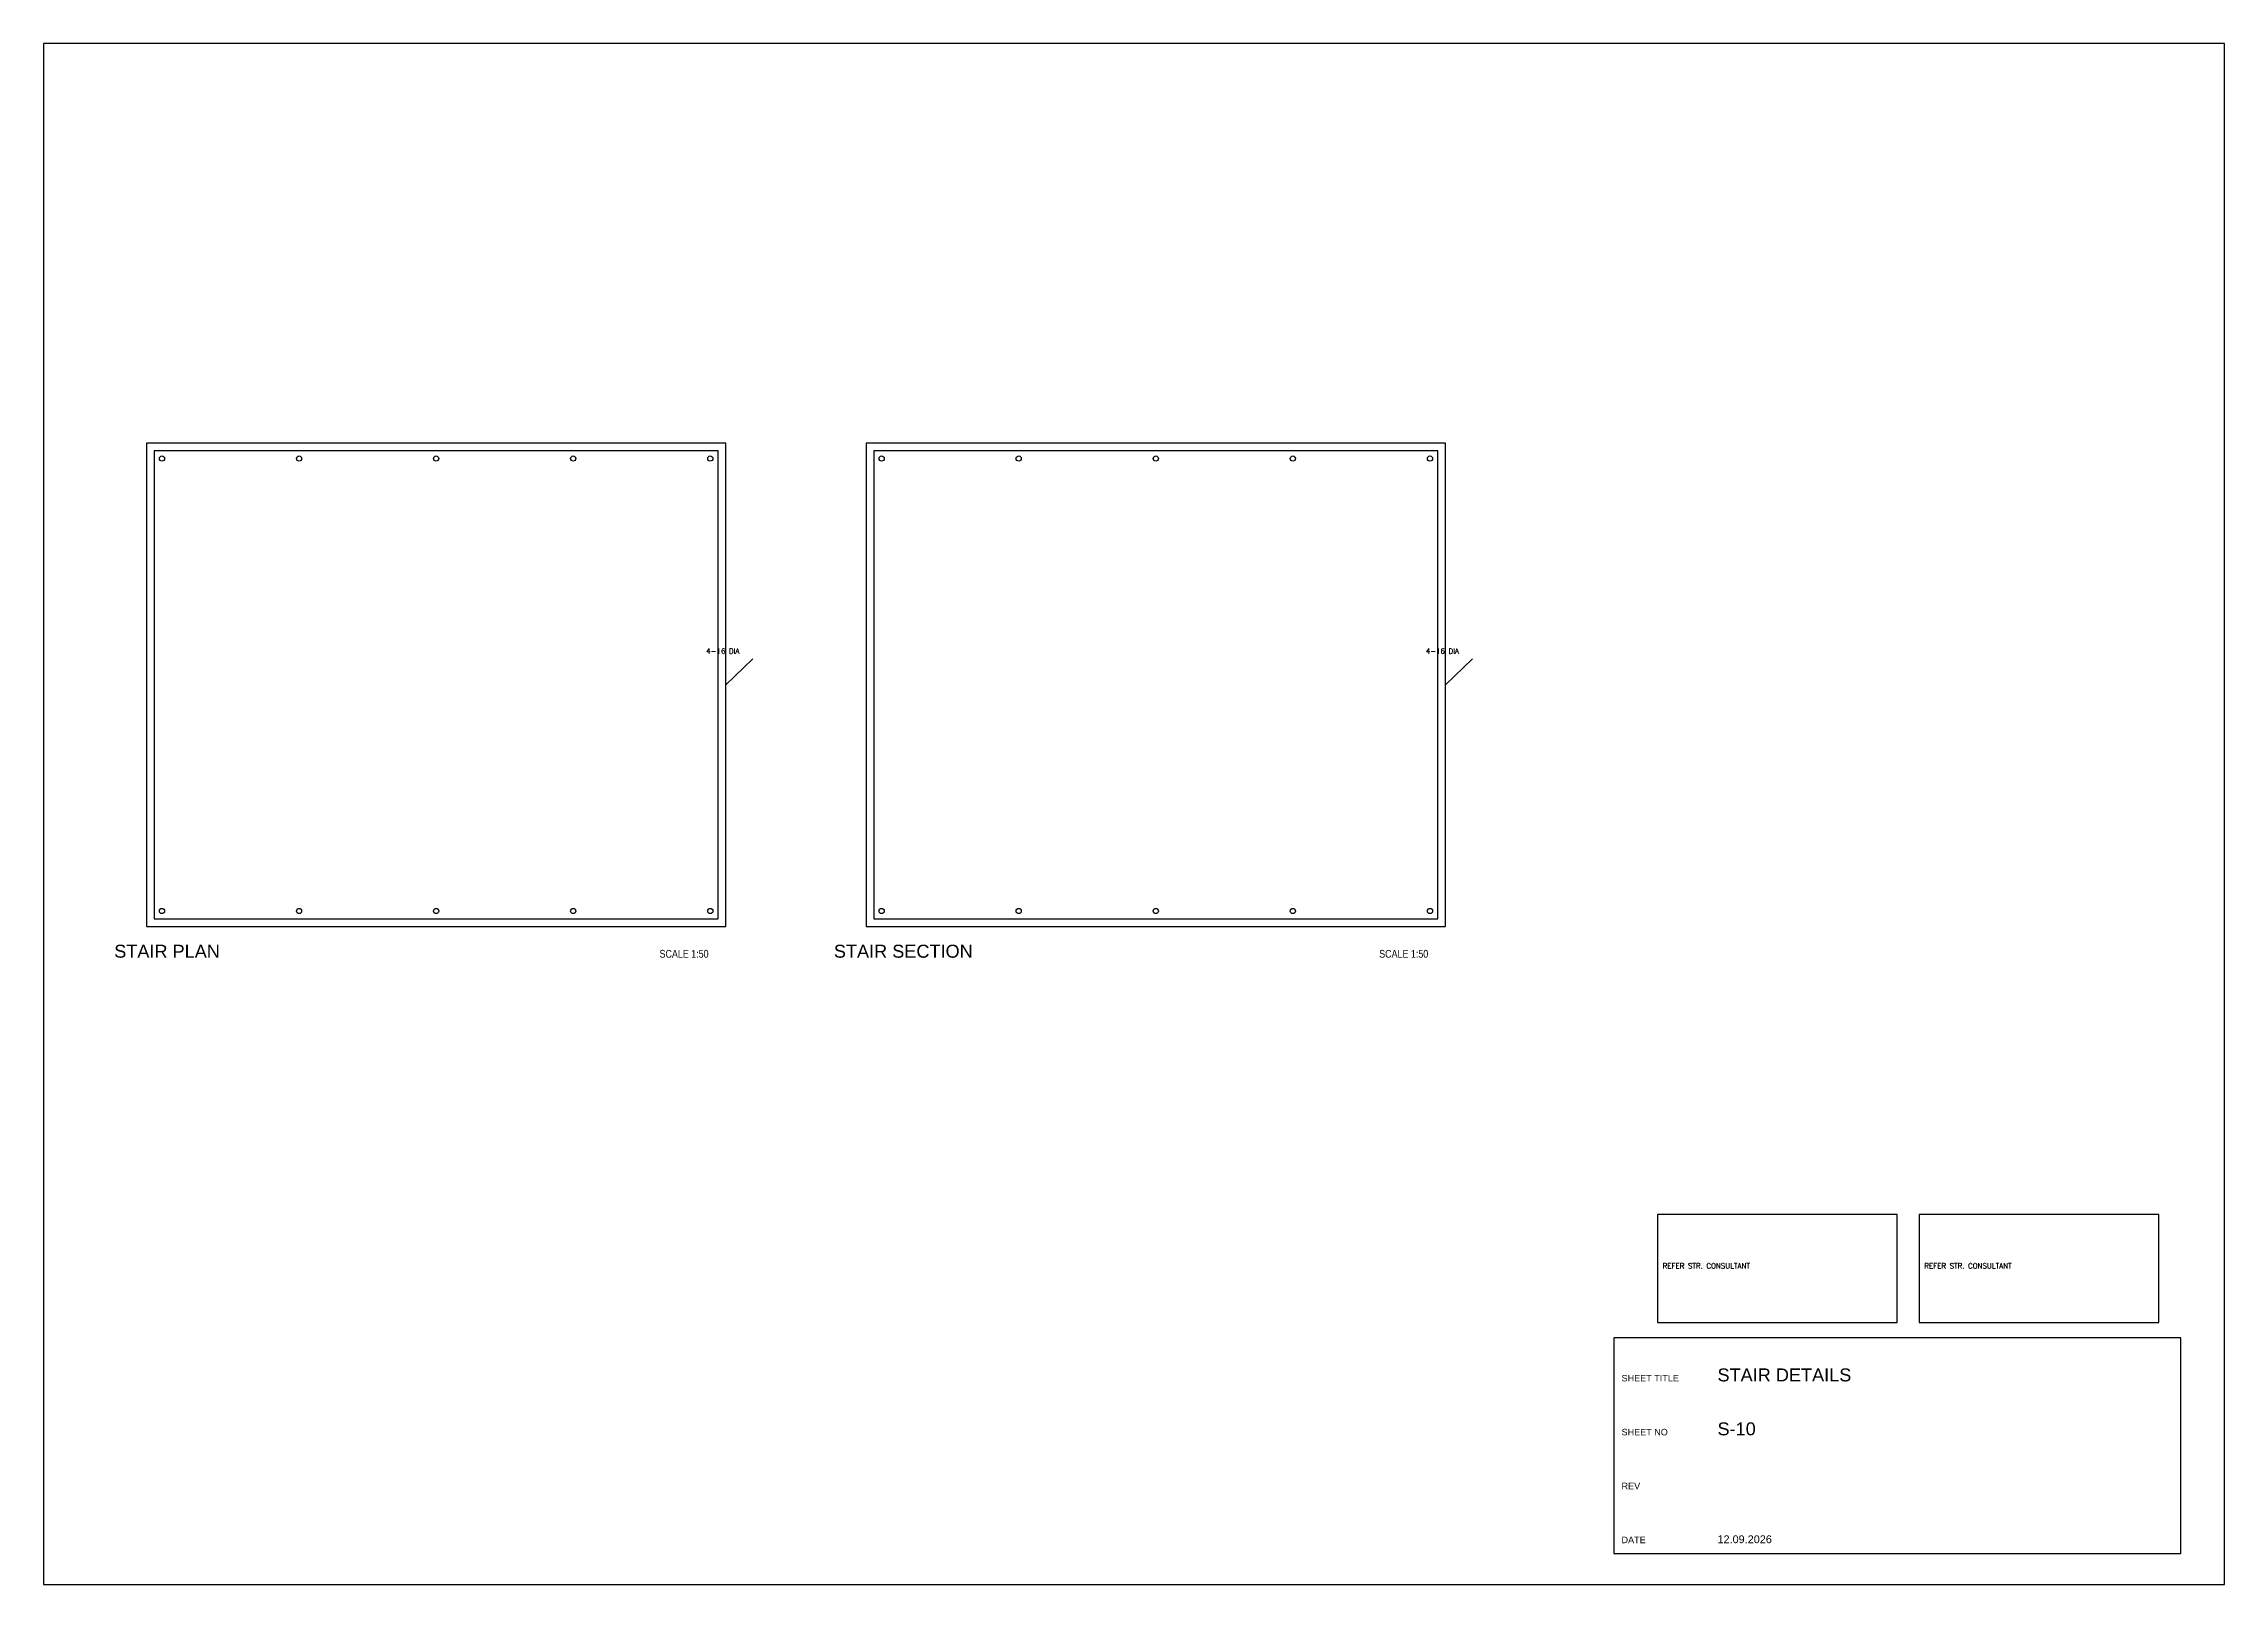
# Model space of a CAD drawing. Header units: millimetres. Extents: x 0 to 12841, y 0 to 594.
# Drawn here: x 10000 to 10841, y 0 to 594 of the extents above; entities that cross this region are included whole.
import ezdxf

# ---------------------------------------------------------------- set-up
doc = ezdxf.new("R2010")
doc.units = ezdxf.units.MM
for name, color, linetype in [('BARS', 7, 'Continuous'), ('DETAIL', 7, 'Continuous'), ('FRAME', 7, 'Continuous'), ('TEXT', 7, 'Continuous'), ('TITLE', 7, 'Continuous'), ('TITLES', 7, 'Continuous')]:
    doc.layers.add(name, color=color, linetype=linetype)
doc.styles.add('Arial', font='arial.ttf')
doc.styles.add('ROMANS', font='romans.shx')
doc.styles.add('SWISSC', font='swissc.ttf')

msp = doc.modelspace()

# ---------------------------------------------------------------- texts
at = {"layer": 'TEXT', "style": 'ROMANS'}
for s, p in [('4-16 DIA', (10255.53, 358.81)), ('4-16 DIA', (10533.06, 358.81)), ('REFER STR. CONSULTANT', (10624.34, 121.77)), ('REFER STR. CONSULTANT', (10725.26, 121.77))]:
    msp.add_text(s, height=2, dxfattribs=at).set_placement(p)
at = {"layer": 'TITLE', "style": 'Arial'}
for s, height, p in [('SHEET TITLE', 2.5, (10608.52, 78.25)), ('STAIR DETAILS', 5, (10645.52, 78.25)), ('SHEET NO', 2.5, (10608.52, 57.46)), ('S-10', 5, (10645.52, 57.46)), ('REV', 2.5, (10608.52, 36.67)), ('DATE', 2.5, (10608.52, 15.88)), ('12.09.2026', 3, (10645.52, 15.88))]:
    msp.add_text(s, height=height, dxfattribs=at).set_placement(p)
at = {"layer": 'TITLES'}
for s, height, style, p in [('STAIR PLAN', 5, 'Arial', (10027.23, 241.6)), ('SCALE 1:50', 3, 'SWISSC', (10237.53, 241.6)), ('STAIR SECTION', 5, 'Arial', (10304.76, 241.6)), ('SCALE 1:50', 3, 'SWISSC', (10515.06, 241.6))]:
    msp.add_text(s, height=height, dxfattribs=dict(at, style=style)).set_placement(p)

# ---------------------------------------------------------------- linework, layer by layer
for points in [[(10622.34, 100.98), (10714.85, 100.98), (10714.85, 142.56), (10622.34, 142.56)], [(10723.26, 100.98), (10815.77, 100.98), (10815.77, 142.56), (10723.26, 142.56)]]:
    msp.add_lwpolyline(points, close=True)
at = {"layer": 'BARS'}
for points in [[(10042.65, 256.6), (10260.11, 256.6), (10260.11, 437.02), (10042.65, 437.02)], [(10320.17, 256.6), (10537.65, 256.6), (10537.65, 437.02), (10320.17, 437.02)]]:
    msp.add_lwpolyline(points, close=True, dxfattribs=at)
for centre in [(10045.65, 434.02), (10098.51, 434.02), (10151.38, 434.02), (10204.25, 434.02), (10257.11, 434.02), (10323.17, 434.02), (10376.04, 434.02), (10428.91, 434.02), (10481.78, 434.02), (10534.65, 434.02), (10045.65, 259.6), (10098.51, 259.6), (10151.38, 259.6), (10204.25, 259.6), (10257.11, 259.6), (10323.17, 259.6), (10376.04, 259.6), (10428.91, 259.6), (10481.78, 259.6), (10534.65, 259.6)]:
    msp.add_circle(centre, 1, dxfattribs=at)
at = {"layer": 'DETAIL'}
for p, q in [((10263.11, 346.81), (10273.53, 356.81)), ((10540.65, 346.81), (10551.06, 356.81))]:
    msp.add_line(p, q, dxfattribs=at)
for points in [[(10039.65, 253.6), (10263.11, 253.6), (10263.11, 440.02), (10039.65, 440.02)], [(10317.17, 253.6), (10540.65, 253.6), (10540.65, 440.02), (10317.17, 440.02)]]:
    msp.add_lwpolyline(points, close=True, dxfattribs=at)
at = {"layer": 'FRAME'}
msp.add_lwpolyline([(10000, 0), (10841, 0), (10841, 594), (10000, 594)], close=True, dxfattribs=at)
at = {"layer": 'TITLE'}
for p, q in [((10678.41, 95.04), (10605.52, 95.04)), ((10605.52, 95.04), (10605.52, 53.46)), ((10751.29, 95.04), (10678.41, 95.04)), ((10824.18, 95.04), (10751.29, 95.04)), ((10824.18, 53.46), (10824.18, 95.04)), ((10605.52, 53.46), (10605.52, 11.88)), ((10824.18, 11.88), (10824.18, 53.46)), ((10605.52, 11.88), (10678.41, 11.88)), ((10678.41, 11.88), (10751.29, 11.88)), ((10751.29, 11.88), (10824.18, 11.88))]:
    msp.add_line(p, q, dxfattribs=at)

msp.set_redraw_order([(e.dxf.handle, doc.entitydb.next_handle()) for e in msp.query("TEXT MTEXT ATTDEF DIMENSION ARC_DIMENSION")])  # texts and dimensions are drawn at this point

doc.saveas('drawing.dxf')
